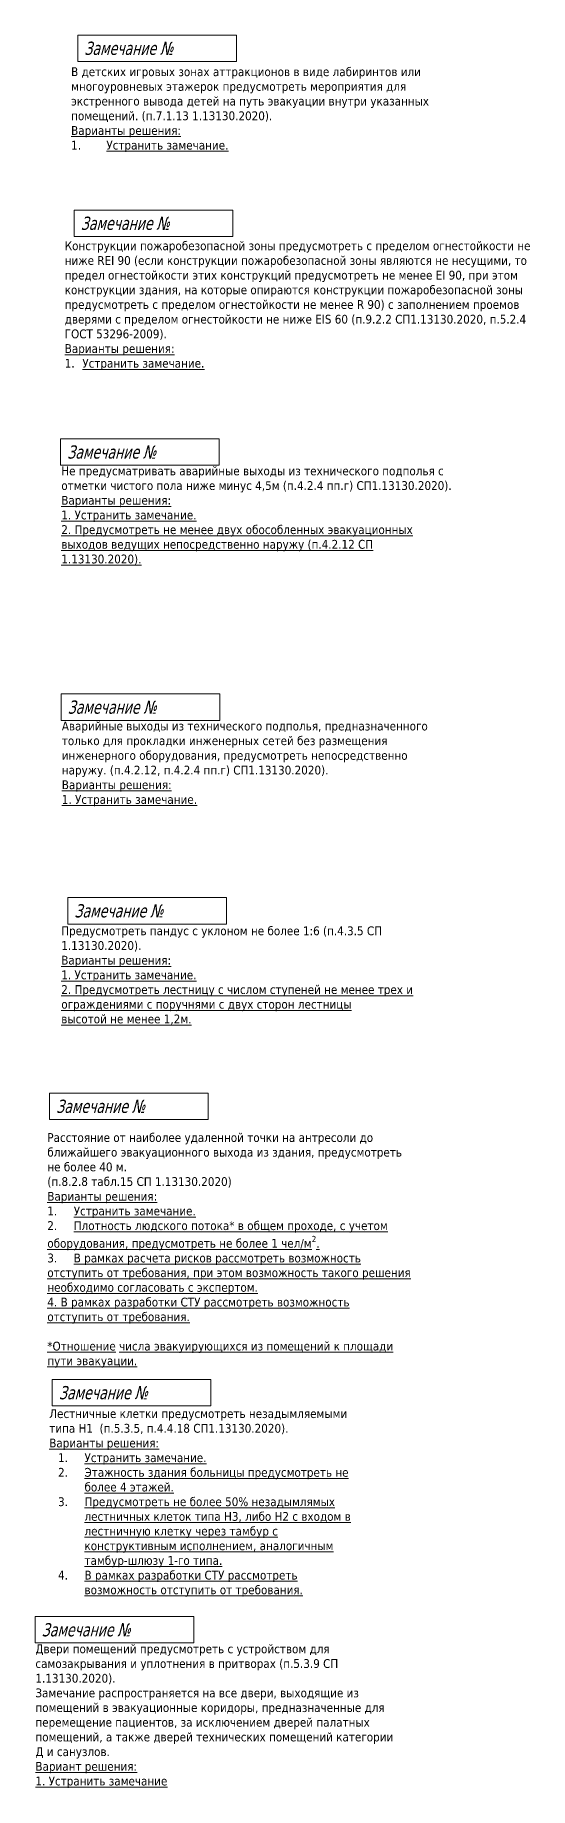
# Model space of a CAD drawing. Header units: millimetres. Extents: x -204396 to 1997851, y -2958255 to 237418.
# Drawn here: x 160345 to 194040, y -2421697 to -2302296 of the extents above; entities that cross this region are included whole.
import ezdxf

# ---------------------------------------------------------------- set-up
doc = ezdxf.new("R2010")
doc.units = ezdxf.units.MM
doc.layers.add('экспертиза', color=1, linetype='Continuous', lineweight=0)
doc.styles.add('ЭКСПЕРТИЗА', font='tahoma.ttf')

msp = doc.modelspace()

# ---------------------------------------------------------------- texts
at = {"layer": 'экспертиза', "color": 4, "lineweight": 0, "style": 'ЭКСПЕРТИЗА', "oblique": 14.99998, "width": 0.8}
for p in [(163701, -2303646), (163455, -2315568), (162535, -2331147), (162568, -2348526)]:
    msp.add_text('Замечание №', height=900, dxfattribs=at).set_placement(p)
at = {"layer": 'экспертиза', "lineweight": 0, "style": 'ЭКСПЕРТИЗА', "oblique": 14.99998, "width": 0.8}
for p in [(163025, -2362400), (161781, -2375716), (161966, -2395222), (160795, -2411373)]:
    msp.add_text('Замечание №', height=900, dxfattribs=at).set_placement(p)
at = {"layer": 'экспертиза', "color": 4, "lineweight": 0, "ltscale": 100, "transparency": 33554687, "insert": (162800, -2304495), "char_height": 600, "width": 26836.95, "attachment_point": 1, "style": 'ЭКСПЕРТИЗА'}
msp.add_mtext('В детских игровых зонах аттракционов в виде лабиринтов или многоуровневых этажерок предусмотреть мероприятия для экстренного вывода детей на путь эвакуации внутри указанных помещений. (п.7.1.13 1.13130.2020).\\P{\\L\\C6;Варианты решения:\\P\\l1.^I\\LУстранить замечание.}', dxfattribs=at)
at = {"layer": 'экспертиза', "color": 4, "lineweight": 0, "ltscale": 100, "char_height": 600, "attachment_point": 1, "style": 'ЭКСПЕРТИЗА'}
for s, insert, width in [('\\pt1200;Конструкции пожаробезопасной зоны предусмотреть с пределом огнестойкости не ниже REI {\\C2;90} (если конструкции пожаробезопасной зоны являются не несущими, то предел огнестойкости этих конструкций предусмотреть не менее EI {\\C2;90}, при этом конструкции здания, на которые опираются конструкции пожаробезопасной зоны предусмотреть с пределом огнестойкости не менее R {\\C2;90}) с заполнением проемов дверями с пределом огнестойкости не ниже {\\C2;EIS 60} (п.9.2.2 СП1.13130.2020, п.5.2.4 ГОСТ 53296-2009). \\P{\\L\\C6;Варианты решения:\\P\\l1.^I\\LУстранить замечание.}', (162364, -2316350), 32722.85), ('\\pt1200;Не предусматривать аварийные выходы из технического подполья с отметки чистого пола ниже минус 4,5м (п.4.2.4 пп.г) СП1.13130.2020).{\\L\\C6;\\PВарианты решения:\\P1. Устранить замечание.\\P\\ptz;2. Предусмотреть не менее двух обособленных эвакуационных выходов ведущих непосредственно наружу (п.4.2.12 СП 1.13130.2020).}', (162132, -2331684), 26519.89), ('\\pt1200;Аварийные выходы из технического подполья, предназначенного только для прокладки инженерных сетей без размещения инженерного оборудования, предусмотреть непосредственно наружу. (п.4.2.12, п.4.2.4 пп.г) СП1.13130.2020).{\\L\\C6;\\PВарианты решения:\\P1. Устранить замечание.}', (162165, -2349063), 26519.89)]:
    msp.add_mtext(s, dxfattribs=dict(at, insert=insert, width=width))
at = {"layer": 'экспертиза', "lineweight": 0, "ltscale": 100, "char_height": 600, "attachment_point": 1, "style": 'ЭКСПЕРТИЗА'}
for s, insert, width in [('\\pt1200;Предусмотреть пандус с уклоном не более 1:6 (п.4.3.5 СП 1.13130.2020).\\P{\\L\\C6;Варианты решения:\\P1. Устранить замечание.\\P2. Предусмотреть лестницу с числом ступеней не менее трех и ограждениями с поручнями с двух сторон лестницы высотой\\~не\\~менее\\~1,2м.}', (162129, -2363014), 25338.67), ('\\A1;Расстояние от наиболее удаленной точки на антресоли до ближайшего эвакуационного выхода из здания, предусмотреть не более 40 м. \\P(п.8.2.8 табл.15 СП 1.13130.2020)\\P{\\L\\C6;Варианты решения:\\P\\pt1800;\\l1.^I\\LУстранить замечание.\\P\\l2.^I\\LПлотность людского потока* в общем проходе, с учетом оборудования, предусмотреть не более 1 чел/м\\H0.7x;\\S2^ ;\\H1.42857x;.\\P\\l3.^I\\LВ рамках расчета рисков рассмотреть возможность отступить от требования, при этом возможность такого решения необходимо согласовать с экспертом.\\P\\ptz;4. В рамках разработки СТУ рассмотреть возможность отступить\\~от\\~требования.\\P\\P*\\A0;Отношение числа эвакуирующихся из помещений к площади пути эвакуации.}', (161179, -2377093), 25154.37), ('Лестничные клетки предусмотреть незадымляемыми типа Н1  (п.5.3.5, п.4.4.18 СП1.13130.2020).\\P{\\L\\C6;Варианты решения:\\P\\pi-1800,l2400,t2400;\\l1.^I\\LУстранить замечание.\\P\\l2.^I\\LЭтажность здания больницы предусмотреть не более 4 этажей.\\P\\l3.^I\\LПредусмотреть не более 50% незадымлямых лестничных клеток типа Н3, либо Н2 с входом в лестничную клетку через тамбур с конструктивным исполнением, аналогичным тамбур-шлюзу 1-го типа.\\P\\l4.^I\\LВ рамках разработки СТУ рассмотреть возможность отступить от требования. }', (161310, -2395899), 20681.87), ('Двери помещений предусмотреть с устройством для самозакрывания и уплотнения в притворах (п.5.3.9 СП 1.13130.2020).\\PЗамечание распространяется на все двери, выходящие из помещений в эвакуационные коридоры, предназначенные для перемещение пациентов, за исключением дверей палатных помещений, а также дверей технических помещений категории Д и санузлов.\\P{\\L\\C6;Вариант решения:\\P1. Устранить замечание }', (160368, -2411924), 24425.55)]:
    msp.add_mtext(s, dxfattribs=dict(at, insert=insert, width=width))

# ---------------------------------------------------------------- linework, layer by layer
at = {"layer": 'экспертиза', "color": 4, "lineweight": 0, "elevation": 0}
msp.add_lwpolyline([(163251, -2302296), (174051, -2302296), (174051, -2304096), (163251, -2304096), (163251, -2302296)], dxfattribs=at)
at = {"layer": 'экспертиза', "color": 4, "lineweight": 0}
for points in [[(163005, -2314218), (173805, -2314218), (173805, -2316018), (163005, -2316018), (163005, -2314218)], [(162085, -2329797), (172885, -2329797), (172885, -2331597), (162085, -2331597), (162085, -2329797)], [(162118, -2347176), (172918, -2347176), (172918, -2348976), (162118, -2348976), (162118, -2347176)]]:
    msp.add_lwpolyline(points, dxfattribs=at)
at = {"layer": 'экспертиза', "lineweight": 0}
for points in [[(162575, -2361050), (173375, -2361050), (173375, -2362850), (162575, -2362850), (162575, -2361050)], [(161331, -2374366), (172131, -2374366), (172131, -2376166), (161331, -2376166), (161331, -2374366)], [(161516, -2393872), (172316, -2393872), (172316, -2395672), (161516, -2395672), (161516, -2393872)], [(160345, -2410023), (171145, -2410023), (171145, -2411823), (160345, -2411823), (160345, -2410023)]]:
    msp.add_lwpolyline(points, dxfattribs=at)

msp.set_redraw_order([(e.dxf.handle, doc.entitydb.next_handle()) for e in msp.query("TEXT MTEXT ATTDEF DIMENSION ARC_DIMENSION")])  # texts and dimensions are drawn at this point

doc.saveas('drawing.dxf')
